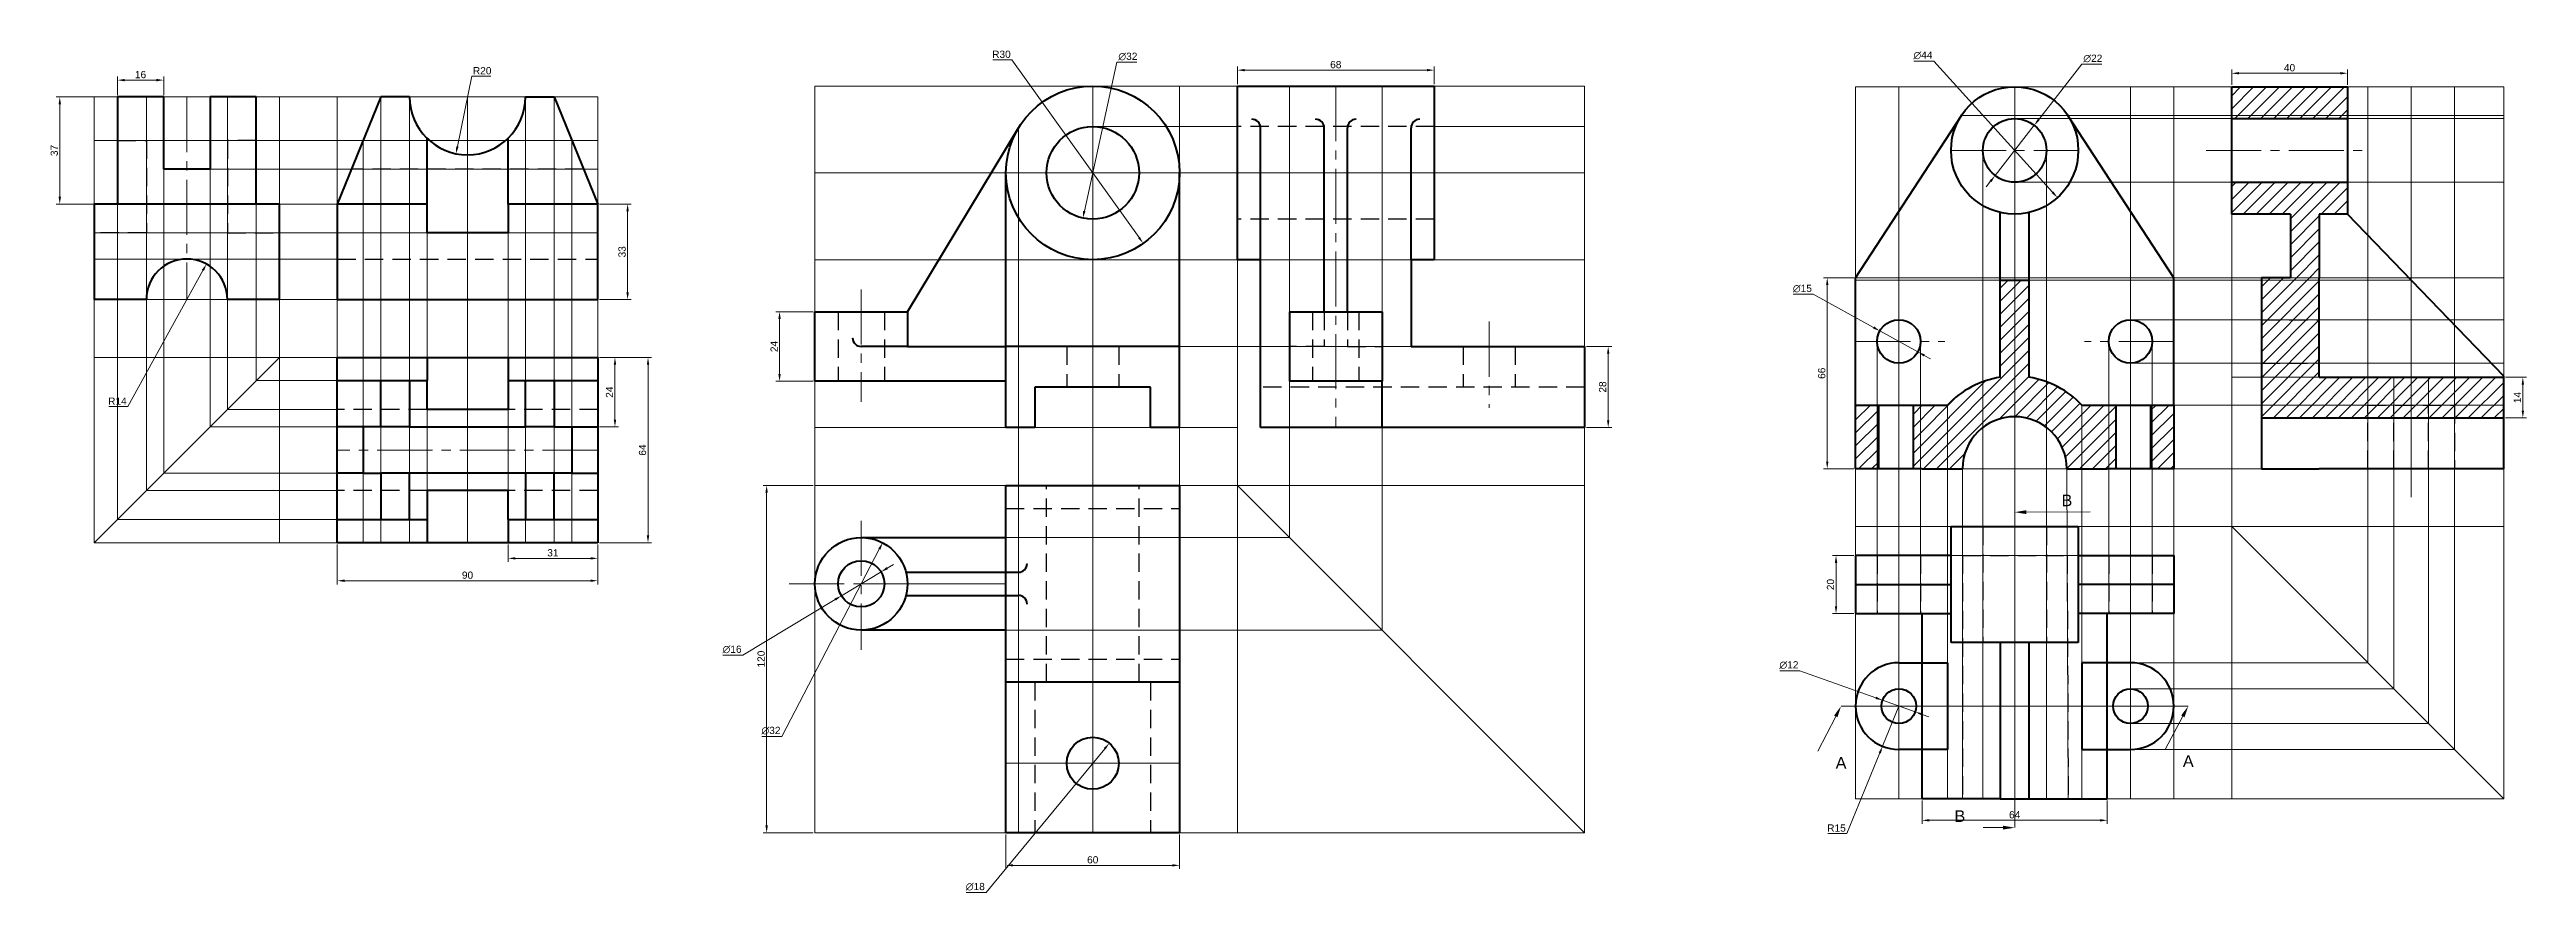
# Model space of a CAD drawing. Header units: millimetres. Extents: x 1610 to 2466, y 1959 to 2250.
import ezdxf
from ezdxf import colors
from ezdxf.entities.mleader import LeaderData, LeaderLine
from ezdxf.math import Vec2, Vec3

# ---------------------------------------------------------------- set-up
doc = ezdxf.new("R2010")
doc.units = ezdxf.units.MM
doc.linetypes.add('CENTER2', pattern=[28.575, 19.05, -3.175, 3.175, -3.175])
doc.linetypes.add('DASHED2', pattern=[9.525, 6.35, -3.175])
for name, color, linetype, lineweight in [('centre', 1, 'CENTER2', 20), ('dimension', 6, 'Continuous', 20), ('hidden', 3, 'DASHED2', 30), ('object', 2, 'Continuous', 40), ('projection', 5, 'Continuous', 5)]:
    doc.layers.add(name, color=color, linetype=linetype, lineweight=lineweight)
doc.styles.get("Standard").update_dxf_attribs({"font": 'arial.ttf'})
doc.dimstyles.new('ISO-25', dxfattribs={"dimtxt": 2.5, "dimasz": 2.5, "dimexe": 1.25, "dimexo": 0.625, "dimtad": 1, "dimtoh": 1, "dimdec": 1, "dimtxsty": 'Standard', "dimcen": 2.5, "dimclrd": 256, "dimclre": 256, "dimclrt": 256, "dimadec": 0, "dimazin": 0, "dimtfac": 1, "dimtdec": 1, "dimtmove": 1, "dimatfit": 1, "dimfxl": 1, "dimtfillclr": 256, "dimlwd": -1, "dimlwe": -1, "dimarcsym": 0})

msp = doc.modelspace()

# ---------------------------------------------------------------- blocks, each defined once
blk = doc.blocks.new('*D1')
at = {"layer": 'Defpoints', "color": 0, "transparency": 16777216}
for p in [(1970.54, 2207.28), (1987.99, 2182.88)]:
    blk.add_point(p, dxfattribs=at)
at = {"layer": 'dimension', "transparency": 16777216}
for p, q in [((1936, 2246.34), (1942.59, 2246.34)), ((1942.59, 2246.34), (1986.54, 2184.91))]:
    blk.add_line(p, q, dxfattribs=at)
blk.add_solid([(1986.88, 2185.15), (1986.2, 2184.67), (1987.99, 2182.88)], dxfattribs=at)
at = {"layer": 'dimension', "transparency": 16777216, "insert": (1938.99, 2248.24), "char_height": 2.5, "attachment_point": 5}
blk.add_mtext('R30', dxfattribs=at)
blk = doc.blocks.new('*D3')
at = {"layer": 'Defpoints', "color": 0, "transparency": 16777216}
for p in [(1973.96, 2222.91), (1967.11, 2191.65)]:
    blk.add_point(p, dxfattribs=at)
at = {"layer": 'dimension', "transparency": 16777216}
for p, q in [((1978.92, 2245.5), (1967.65, 2194.09)), ((1985.82, 2245.5), (1978.92, 2245.5))]:
    blk.add_line(p, q, dxfattribs=at)
blk.add_solid([(1967.24, 2194.18), (1968.05, 2194), (1967.11, 2191.65)], dxfattribs=at)
at = {"layer": 'dimension', "transparency": 16777216, "insert": (1982.68, 2247.47), "char_height": 2.5, "attachment_point": 5}
blk.add_mtext('∅32', dxfattribs=at)
blk = doc.blocks.new('*D4')
at = {"layer": 'Defpoints', "color": 0, "transparency": 16777216}
for p in [(2020.54, 2237.28), (2088.54, 2242.77), (2088.54, 2237.28)]:
    blk.add_point(p, dxfattribs=at)
at = {"layer": 'dimension', "transparency": 16777216}
for p, q in [((2020.54, 2237.9), (2020.54, 2244.02)), ((2088.54, 2237.9), (2088.54, 2244.02)), ((2023.04, 2242.77), (2086.04, 2242.77))]:
    blk.add_line(p, q, dxfattribs=at)
for points in [[(2023.04, 2243.19), (2023.04, 2242.36), (2020.54, 2242.77)], [(2086.04, 2243.19), (2086.04, 2242.36), (2088.54, 2242.77)]]:
    blk.add_solid(points, dxfattribs=at)
at = {"layer": 'dimension', "transparency": 16777216, "insert": (2054.54, 2244.67), "char_height": 2.5, "attachment_point": 5}
blk.add_mtext('68', dxfattribs=at)
blk = doc.blocks.new('*D5')
at = {"layer": 'Defpoints', "color": 0, "transparency": 16777216}
for p in [(2140.54, 2147.28), (2140.54, 2119.28), (2148.68, 2119.28)]:
    blk.add_point(p, dxfattribs=at)
at = {"layer": 'dimension', "transparency": 16777216}
for p, q in [((2141.16, 2147.28), (2149.93, 2147.28)), ((2148.68, 2144.78), (2148.68, 2121.78)), ((2141.16, 2119.28), (2149.93, 2119.28))]:
    blk.add_line(p, q, dxfattribs=at)
for points in [[(2148.27, 2144.78), (2149.1, 2144.78), (2148.68, 2147.28)], [(2148.27, 2121.78), (2149.1, 2121.78), (2148.68, 2119.28)]]:
    blk.add_solid(points, dxfattribs=at)
at = {"layer": 'dimension', "transparency": 16777216, "insert": (2146.78, 2133.28), "char_height": 2.5, "attachment_point": 5, "rotation": 90}
blk.add_mtext('28', dxfattribs=at)
blk = doc.blocks.new('*D6')
at = {"layer": 'Defpoints', "color": 0, "transparency": 16777216}
for p in [(1874.54, 2099.28), (1857.84, 1979.28), (1874.54, 1979.28)]:
    blk.add_point(p, dxfattribs=at)
at = {"layer": 'dimension', "transparency": 16777216}
for p, q in [((1873.91, 2099.28), (1856.59, 2099.28)), ((1857.84, 2096.78), (1857.84, 1981.78)), ((1873.91, 1979.28), (1856.59, 1979.28))]:
    blk.add_line(p, q, dxfattribs=at)
for points in [[(1857.42, 2096.78), (1858.26, 2096.78), (1857.84, 2099.28)], [(1857.42, 1981.78), (1858.26, 1981.78), (1857.84, 1979.28)]]:
    blk.add_solid(points, dxfattribs=at)
at = {"layer": 'dimension', "transparency": 16777216, "insert": (1855.94, 2039.28), "char_height": 2.5, "attachment_point": 5, "rotation": 90}
blk.add_mtext('120', dxfattribs=at)
blk = doc.blocks.new('*D7')
at = {"layer": 'Defpoints', "color": 0, "transparency": 16777216}
for p in [(1897.39, 2069.41), (1883.69, 2061.15)]:
    blk.add_point(p, dxfattribs=at)
at = {"layer": 'dimension', "transparency": 16777216}
for p, q in [((1899.53, 2070.7), (1901.67, 2071.99)), ((1897.39, 2069.41), (1883.69, 2061.15)), ((1849.66, 2040.63), (1881.55, 2059.86)), ((1842.74, 2040.63), (1849.66, 2040.63))]:
    blk.add_line(p, q, dxfattribs=at)
for points in [[(1899.31, 2071.06), (1899.74, 2070.34), (1897.39, 2069.41)], [(1881.33, 2060.21), (1881.76, 2059.5), (1883.69, 2061.15)]]:
    blk.add_solid(points, dxfattribs=at)
at = {"layer": 'dimension', "transparency": 16777216, "insert": (1845.89, 2042.6), "char_height": 2.5, "attachment_point": 5}
blk.add_mtext('∅16', dxfattribs=at)
blk = doc.blocks.new('*D8')
at = {"layer": 'Defpoints', "color": 0, "transparency": 16777216}
for p in [(1897.93, 2079.47), (1883.15, 2051.09)]:
    blk.add_point(p, dxfattribs=at)
at = {"layer": 'dimension', "transparency": 16777216}
for p, q in [((1863.09, 2012.57), (1896.77, 2077.25)), ((1856.19, 2012.57), (1863.09, 2012.57))]:
    blk.add_line(p, q, dxfattribs=at)
blk.add_solid([(1896.4, 2077.44), (1897.14, 2077.06), (1897.93, 2079.47)], dxfattribs=at)
at = {"layer": 'dimension', "transparency": 16777216, "insert": (1859.33, 2014.54), "char_height": 2.5, "attachment_point": 5}
blk.add_mtext('∅32', dxfattribs=at)
blk = doc.blocks.new('*D9')
at = {"layer": 'Defpoints', "color": 0, "transparency": 16777216}
for p in [(1940.54, 1979.28), (2000.54, 1979.28), (2000.54, 1968.01)]:
    blk.add_point(p, dxfattribs=at)
at = {"layer": 'dimension', "transparency": 16777216}
for p, q in [((1940.54, 1978.65), (1940.54, 1966.76)), ((2000.54, 1978.65), (2000.54, 1966.76)), ((1943.04, 1968.01), (1998.04, 1968.01))]:
    blk.add_line(p, q, dxfattribs=at)
for points in [[(1943.04, 1968.42), (1943.04, 1967.59), (1940.54, 1968.01)], [(1998.04, 1968.42), (1998.04, 1967.59), (2000.54, 1968.01)]]:
    blk.add_solid(points, dxfattribs=at)
at = {"layer": 'dimension', "transparency": 16777216, "insert": (1970.54, 1969.91), "char_height": 2.5, "attachment_point": 5}
blk.add_mtext('60', dxfattribs=at)
blk = doc.blocks.new('*D10')
at = {"layer": 'Defpoints', "color": 0, "transparency": 16777216}
for p in [(1976.26, 2010.22), (1964.81, 1996.33)]:
    blk.add_point(p, dxfattribs=at)
at = {"layer": 'dimension', "transparency": 16777216}
for p, q in [((1933.74, 1958.64), (1974.67, 2008.29)), ((1926.81, 1958.64), (1933.74, 1958.64))]:
    blk.add_line(p, q, dxfattribs=at)
blk.add_solid([(1974.35, 2008.56), (1974.99, 2008.03), (1976.26, 2010.22)], dxfattribs=at)
at = {"layer": 'dimension', "transparency": 16777216, "insert": (1929.96, 1960.61), "char_height": 2.5, "attachment_point": 5}
blk.add_mtext('∅18', dxfattribs=at)
blk = doc.blocks.new('*D11')
at = {"layer": 'Defpoints', "color": 0, "transparency": 16777216}
for p in [(1874.54, 2159.28), (1862.31, 2135.28), (1874.54, 2135.28)]:
    blk.add_point(p, dxfattribs=at)
at = {"layer": 'dimension', "transparency": 16777216}
for p, q in [((1873.91, 2159.28), (1861.06, 2159.28)), ((1862.31, 2156.78), (1862.31, 2137.78)), ((1873.91, 2135.28), (1861.06, 2135.28))]:
    blk.add_line(p, q, dxfattribs=at)
for points in [[(1861.89, 2156.78), (1862.72, 2156.78), (1862.31, 2159.28)], [(1861.89, 2137.78), (1862.72, 2137.78), (1862.31, 2135.28)]]:
    blk.add_solid(points, dxfattribs=at)
at = {"layer": 'dimension', "transparency": 16777216, "insert": (1860.43, 2147.28), "char_height": 2.5, "attachment_point": 5, "rotation": 90}
blk.add_mtext('24', dxfattribs=at)
blk = doc.blocks.new('*D12')
at = {"layer": 'Defpoints', "color": 0, "transparency": 16777216}
for p in [(1709.47, 2079.5), (1799.47, 2079.5), (1799.47, 2066.35)]:
    blk.add_point(p, dxfattribs=at)
at = {"layer": 'dimension', "transparency": 16777216}
for p, q in [((1709.47, 2078.87), (1709.47, 2065.1)), ((1799.47, 2078.87), (1799.47, 2065.1)), ((1711.97, 2066.35), (1796.97, 2066.35))]:
    blk.add_line(p, q, dxfattribs=at)
for points in [[(1711.97, 2066.77), (1711.97, 2065.94), (1709.47, 2066.35)], [(1796.97, 2066.77), (1796.97, 2065.94), (1799.47, 2066.35)]]:
    blk.add_solid(points, dxfattribs=at)
at = {"layer": 'dimension', "transparency": 16777216, "insert": (1754.47, 2068.26), "char_height": 2.5, "attachment_point": 5}
blk.add_mtext('90', dxfattribs=at)
blk = doc.blocks.new('*D13')
at = {"layer": 'Defpoints', "color": 0, "transparency": 16777216}
for p in [(1799.47, 2143.5), (1799.47, 2079.5), (1816.85, 2079.5)]:
    blk.add_point(p, dxfattribs=at)
at = {"layer": 'dimension', "transparency": 16777216}
for p, q in [((1800.1, 2143.5), (1818.1, 2143.5)), ((1816.85, 2141), (1816.85, 2082)), ((1800.1, 2079.5), (1818.1, 2079.5))]:
    blk.add_line(p, q, dxfattribs=at)
for points in [[(1816.43, 2141), (1817.26, 2141), (1816.85, 2143.5)], [(1816.43, 2082), (1817.26, 2082), (1816.85, 2079.5)]]:
    blk.add_solid(points, dxfattribs=at)
at = {"layer": 'dimension', "transparency": 16777216, "insert": (1814.95, 2111.5), "char_height": 2.5, "attachment_point": 5, "rotation": 90}
blk.add_mtext('64', dxfattribs=at)
blk = doc.blocks.new('*D14')
at = {"layer": 'Defpoints', "color": 0, "transparency": 16777216}
for p in [(1799.47, 2143.5), (1799.47, 2119.5), (1805.42, 2119.5)]:
    blk.add_point(p, dxfattribs=at)
at = {"layer": 'dimension', "transparency": 16777216}
for p, q in [((1800.1, 2143.5), (1806.67, 2143.5)), ((1805.42, 2141), (1805.42, 2122)), ((1800.1, 2119.5), (1806.67, 2119.5))]:
    blk.add_line(p, q, dxfattribs=at)
for points in [[(1805.01, 2141), (1805.84, 2141), (1805.42, 2143.5)], [(1805.01, 2122), (1805.84, 2122), (1805.42, 2119.5)]]:
    blk.add_solid(points, dxfattribs=at)
at = {"layer": 'dimension', "transparency": 16777216, "insert": (1803.54, 2131.5), "char_height": 2.5, "attachment_point": 5, "rotation": 90}
blk.add_mtext('24', dxfattribs=at)
blk = doc.blocks.new('*D15')
at = {"layer": 'Defpoints', "color": 0, "transparency": 16777216}
for p in [(1768.47, 2079.5), (1799.47, 2079.5), (1799.47, 2074.08)]:
    blk.add_point(p, dxfattribs=at)
at = {"layer": 'dimension', "transparency": 16777216}
for p, q in [((1768.47, 2078.87), (1768.47, 2072.83)), ((1770.97, 2074.08), (1796.97, 2074.08)), ((1799.47, 2078.87), (1799.47, 2072.83))]:
    blk.add_line(p, q, dxfattribs=at)
for points in [[(1770.97, 2074.49), (1770.97, 2073.66), (1768.47, 2074.08)], [(1796.97, 2074.49), (1796.97, 2073.66), (1799.47, 2074.08)]]:
    blk.add_solid(points, dxfattribs=at)
at = {"layer": 'dimension', "transparency": 16777216, "insert": (1783.97, 2075.98), "char_height": 2.5, "attachment_point": 5}
blk.add_mtext('31', dxfattribs=at)
blk = doc.blocks.new('*D16')
at = {"layer": 'Defpoints', "color": 0, "transparency": 16777216}
for p in [(1799.47, 2196.5), (1799.47, 2163.5), (1809.79, 2163.5)]:
    blk.add_point(p, dxfattribs=at)
at = {"layer": 'dimension', "transparency": 16777216}
for p, q in [((1800.1, 2196.5), (1811.04, 2196.5)), ((1809.79, 2194), (1809.79, 2166)), ((1800.1, 2163.5), (1811.04, 2163.5))]:
    blk.add_line(p, q, dxfattribs=at)
for points in [[(1809.38, 2194), (1810.21, 2194), (1809.79, 2196.5)], [(1809.38, 2166), (1810.21, 2166), (1809.79, 2163.5)]]:
    blk.add_solid(points, dxfattribs=at)
at = {"layer": 'dimension', "transparency": 16777216, "insert": (1807.89, 2180), "char_height": 2.5, "attachment_point": 5, "rotation": 90}
blk.add_mtext('33', dxfattribs=at)
blk = doc.blocks.new('*D17')
at = {"layer": 'Defpoints', "color": 0, "transparency": 16777216}
for p in [(1754.47, 2233.5), (1750.47, 2213.9)]:
    blk.add_point(p, dxfattribs=at)
at = {"layer": 'dimension', "transparency": 16777216}
for p, q in [((1755.94, 2240.66), (1750.97, 2216.35)), ((1762.53, 2240.66), (1755.94, 2240.66))]:
    blk.add_line(p, q, dxfattribs=at)
blk.add_solid([(1750.56, 2216.44), (1751.38, 2216.27), (1750.47, 2213.9)], dxfattribs=at)
at = {"layer": 'dimension', "transparency": 16777216, "insert": (1759.54, 2242.56), "char_height": 2.5, "attachment_point": 5}
blk.add_mtext('R20', dxfattribs=at)
blk = doc.blocks.new('*D18')
at = {"layer": 'Defpoints', "color": 0, "transparency": 16777216}
for p in [(1664.24, 2175.76), (1657.47, 2163.5)]:
    blk.add_point(p, dxfattribs=at)
at = {"layer": 'dimension', "transparency": 16777216}
for p, q in [((1637.06, 2126.51), (1663.03, 2173.57)), ((1630.47, 2126.51), (1637.06, 2126.51))]:
    blk.add_line(p, q, dxfattribs=at)
blk.add_solid([(1662.66, 2173.77), (1663.39, 2173.37), (1664.24, 2175.76)], dxfattribs=at)
at = {"layer": 'dimension', "transparency": 16777216, "insert": (1633.46, 2128.39), "char_height": 2.5, "attachment_point": 5}
blk.add_mtext('R14', dxfattribs=at)
blk = doc.blocks.new('*D19')
at = {"layer": 'Defpoints', "color": 0, "transparency": 16777216}
for p in [(1633.47, 2233.5), (1613.56, 2196.5), (1633.47, 2196.5)]:
    blk.add_point(p, dxfattribs=at)
at = {"layer": 'dimension', "transparency": 16777216}
for p, q in [((1632.85, 2233.5), (1612.31, 2233.5)), ((1613.56, 2231), (1613.56, 2199)), ((1632.85, 2196.5), (1612.31, 2196.5))]:
    blk.add_line(p, q, dxfattribs=at)
for points in [[(1613.14, 2231), (1613.97, 2231), (1613.56, 2233.5)], [(1613.14, 2199), (1613.97, 2199), (1613.56, 2196.5)]]:
    blk.add_solid(points, dxfattribs=at)
at = {"layer": 'dimension', "transparency": 16777216, "insert": (1611.65, 2215), "char_height": 2.5, "attachment_point": 5, "rotation": 90}
blk.add_mtext('37', dxfattribs=at)
blk = doc.blocks.new('*D20')
at = {"layer": 'Defpoints', "color": 0, "transparency": 16777216}
for p in [(1649.47, 2239.32), (1633.47, 2233.5), (1649.47, 2233.5)]:
    blk.add_point(p, dxfattribs=at)
at = {"layer": 'dimension', "transparency": 16777216}
for p, q in [((1633.47, 2234.12), (1633.47, 2240.57)), ((1635.97, 2239.32), (1646.97, 2239.32)), ((1649.47, 2234.12), (1649.47, 2240.57))]:
    blk.add_line(p, q, dxfattribs=at)
for points in [[(1635.97, 2239.73), (1635.97, 2238.9), (1633.47, 2239.32)], [(1646.97, 2239.73), (1646.97, 2238.9), (1649.47, 2239.32)]]:
    blk.add_solid(points, dxfattribs=at)
at = {"layer": 'dimension', "transparency": 16777216, "insert": (1641.47, 2241.22), "char_height": 2.5, "attachment_point": 5}
blk.add_mtext('16', dxfattribs=at)
blk = doc.blocks.new('*D22')
at = {"layer": 'Defpoints', "color": 0, "transparency": 16777216}
for p in [(2458.16, 2136.64), (2458.16, 2122.64), (2464.79, 2122.64)]:
    blk.add_point(p, dxfattribs=at)
at = {"layer": 'dimension', "transparency": 16777216}
for p, q in [((2458.79, 2136.64), (2466.04, 2136.64)), ((2464.79, 2134.14), (2464.79, 2125.14)), ((2458.79, 2122.64), (2466.04, 2122.64))]:
    blk.add_line(p, q, dxfattribs=at)
for points in [[(2464.37, 2134.14), (2465.2, 2134.14), (2464.79, 2136.64)], [(2464.37, 2125.14), (2465.2, 2125.14), (2464.79, 2122.64)]]:
    blk.add_solid(points, dxfattribs=at)
at = {"layer": 'dimension', "transparency": 16777216, "insert": (2462.91, 2129.64), "char_height": 2.5, "attachment_point": 5, "rotation": 90}
blk.add_mtext('14', dxfattribs=at)
blk = doc.blocks.new('*D23')
at = {"layer": 'Defpoints', "color": 0, "transparency": 16777216}
for p in [(2224.38, 2171.03), (2234.16, 2171.03), (2234.16, 2105.03)]:
    blk.add_point(p, dxfattribs=at)
at = {"layer": 'dimension', "transparency": 16777216}
for p, q in [((2233.54, 2171.03), (2223.13, 2171.03)), ((2224.38, 2107.53), (2224.38, 2168.53)), ((2233.54, 2105.03), (2223.13, 2105.03))]:
    blk.add_line(p, q, dxfattribs=at)
for points in [[(2223.97, 2168.53), (2224.8, 2168.53), (2224.38, 2171.03)], [(2223.97, 2107.53), (2224.8, 2107.53), (2224.38, 2105.03)]]:
    blk.add_solid(points, dxfattribs=at)
at = {"layer": 'dimension', "transparency": 16777216, "insert": (2222.48, 2138.03), "char_height": 2.5, "attachment_point": 5, "rotation": 90}
blk.add_mtext('66', dxfattribs=at)
blk = doc.blocks.new('*D24')
at = {"layer": 'Defpoints', "color": 0, "transparency": 16777216}
for p in [(2364.16, 2237.03), (2404.16, 2241.69), (2404.16, 2237.03)]:
    blk.add_point(p, dxfattribs=at)
at = {"layer": 'dimension', "transparency": 16777216}
for p, q in [((2364.16, 2237.65), (2364.16, 2242.94)), ((2404.16, 2237.65), (2404.16, 2242.94)), ((2366.66, 2241.69), (2401.66, 2241.69))]:
    blk.add_line(p, q, dxfattribs=at)
for points in [[(2366.66, 2242.11), (2366.66, 2241.28), (2364.16, 2241.69)], [(2401.66, 2242.11), (2401.66, 2241.28), (2404.16, 2241.69)]]:
    blk.add_solid(points, dxfattribs=at)
at = {"layer": 'dimension', "transparency": 16777216, "insert": (2384.16, 2243.6), "char_height": 2.5, "attachment_point": 5}
blk.add_mtext('40', dxfattribs=at)
blk = doc.blocks.new('*D25')
at = {"layer": 'Defpoints', "color": 0, "transparency": 16777216}
for p in [(2234.16, 2075.03), (2227.42, 2055.03), (2234.16, 2055.03)]:
    blk.add_point(p, dxfattribs=at)
at = {"layer": 'dimension', "transparency": 16777216}
for p, q in [((2233.54, 2075.03), (2226.17, 2075.03)), ((2227.42, 2072.53), (2227.42, 2057.53)), ((2233.54, 2055.03), (2226.17, 2055.03))]:
    blk.add_line(p, q, dxfattribs=at)
for points in [[(2227.01, 2072.53), (2227.84, 2072.53), (2227.42, 2075.03)], [(2227.01, 2057.53), (2227.84, 2057.53), (2227.42, 2055.03)]]:
    blk.add_solid(points, dxfattribs=at)
at = {"layer": 'dimension', "transparency": 16777216, "insert": (2225.52, 2065.03), "char_height": 2.5, "attachment_point": 5, "rotation": 90}
blk.add_mtext('20', dxfattribs=at)
blk = doc.blocks.new('*D26')
at = {"layer": 'Defpoints', "color": 0, "transparency": 16777216}
for p in [(2257.16, 1991.03), (2321.16, 1991.03), (2321.16, 1983.56)]:
    blk.add_point(p, dxfattribs=at)
at = {"layer": 'dimension', "transparency": 16777216}
for p, q in [((2257.16, 1990.4), (2257.16, 1982.31)), ((2321.16, 1990.4), (2321.16, 1982.31)), ((2259.66, 1983.56), (2318.66, 1983.56))]:
    blk.add_line(p, q, dxfattribs=at)
for points in [[(2259.66, 1983.97), (2259.66, 1983.14), (2257.16, 1983.56)], [(2318.66, 1983.97), (2318.66, 1983.14), (2321.16, 1983.56)]]:
    blk.add_solid(points, dxfattribs=at)
at = {"layer": 'dimension', "transparency": 16777216, "insert": (2289.16, 1985.46), "char_height": 2.5, "attachment_point": 5}
blk.add_mtext('64', dxfattribs=at)
blk = doc.blocks.new('*D28')
at = {"layer": 'Defpoints', "color": 0, "transparency": 16777216}
for p in [(2249.16, 2023.03), (2243.5, 2009.14)]:
    blk.add_point(p, dxfattribs=at)
at = {"layer": 'dimension', "transparency": 16777216}
for p, q in [((2249.16, 2023.03), (2243.5, 2009.14)), ((2231.2, 1978.99), (2242.55, 2006.83)), ((2224.58, 1978.99), (2231.2, 1978.99))]:
    blk.add_line(p, q, dxfattribs=at)
blk.add_solid([(2242.17, 2006.98), (2242.94, 2006.67), (2243.5, 2009.14)], dxfattribs=at)
at = {"layer": 'dimension', "transparency": 16777216, "insert": (2227.58, 1980.89), "char_height": 2.5, "attachment_point": 5}
blk.add_mtext('R15', dxfattribs=at)
blk = doc.blocks.new('*D30')
at = {"layer": 'Defpoints', "color": 0, "transparency": 16777216}
for p in [(2243.51, 2025.04), (2254.82, 2021.02)]:
    blk.add_point(p, dxfattribs=at)
at = {"layer": 'dimension', "transparency": 16777216}
for p, q in [((2208, 2035.22), (2214.9, 2035.22)), ((2214.9, 2035.22), (2241.16, 2025.88)), ((2254.82, 2021.02), (2243.51, 2025.04)), ((2257.17, 2020.18), (2259.53, 2019.34))]:
    blk.add_line(p, q, dxfattribs=at)
for points in [[(2241.29, 2026.27), (2241.02, 2025.49), (2243.51, 2025.04)], [(2257.31, 2020.57), (2257.03, 2019.79), (2254.82, 2021.02)]]:
    blk.add_solid(points, dxfattribs=at)
at = {"layer": 'dimension', "transparency": 16777216, "insert": (2211.14, 2037.2), "char_height": 2.5, "attachment_point": 5}
blk.add_mtext('∅12', dxfattribs=at)
blk = doc.blocks.new('*D31')
at = {"layer": 'Defpoints', "color": 0, "transparency": 16777216}
for p in [(2242.59, 2152.65), (2255.73, 2145.41)]:
    blk.add_point(p, dxfattribs=at)
at = {"layer": 'dimension', "transparency": 16777216}
for p, q in [((2212.63, 2165.32), (2219.57, 2165.32)), ((2219.57, 2165.32), (2240.4, 2153.85)), ((2255.73, 2145.41), (2242.59, 2152.65)), ((2257.92, 2144.21), (2260.11, 2143))]:
    blk.add_line(p, q, dxfattribs=at)
for points in [[(2240.6, 2154.22), (2240.2, 2153.49), (2242.59, 2152.65)], [(2258.12, 2144.57), (2257.72, 2143.84), (2255.73, 2145.41)]]:
    blk.add_solid(points, dxfattribs=at)
at = {"layer": 'dimension', "transparency": 16777216, "insert": (2215.79, 2167.29), "char_height": 2.5, "attachment_point": 5}
blk.add_mtext('∅15', dxfattribs=at)
blk = doc.blocks.new('*D32')
at = {"layer": 'Defpoints', "color": 0, "transparency": 16777216}
for p in [(2274.4, 2231.34), (2303.93, 2198.72)]:
    blk.add_point(p, dxfattribs=at)
at = {"layer": 'dimension', "transparency": 16777216}
for p, q in [((2254.3, 2245.89), (2261.22, 2245.89)), ((2261.22, 2245.89), (2302.25, 2200.58))]:
    blk.add_line(p, q, dxfattribs=at)
blk.add_solid([(2302.56, 2200.86), (2301.94, 2200.3), (2303.93, 2198.72)], dxfattribs=at)
at = {"layer": 'dimension', "transparency": 16777216, "insert": (2257.45, 2247.86), "char_height": 2.5, "attachment_point": 5}
blk.add_mtext('∅44', dxfattribs=at)
blk = doc.blocks.new('*D33')
at = {"layer": 'Defpoints', "color": 0, "transparency": 16777216}
for p in [(2295.93, 2223.71), (2282.4, 2206.35)]:
    blk.add_point(p, dxfattribs=at)
at = {"layer": 'dimension', "transparency": 16777216}
for p, q in [((2312.39, 2244.83), (2297.46, 2225.68)), ((2319.29, 2244.83), (2312.39, 2244.83)), ((2282.4, 2206.35), (2295.93, 2223.71)), ((2280.86, 2204.38), (2279.33, 2202.41))]:
    blk.add_line(p, q, dxfattribs=at)
for points in [[(2297.13, 2225.93), (2297.79, 2225.42), (2295.93, 2223.71)], [(2280.53, 2204.64), (2281.19, 2204.13), (2282.4, 2206.35)]]:
    blk.add_solid(points, dxfattribs=at)
at = {"layer": 'dimension', "transparency": 16777216, "insert": (2316.16, 2246.8), "char_height": 2.5, "attachment_point": 5}
blk.add_mtext('∅22', dxfattribs=at)

# ---------------------------------------------------------------- dimensions: what is measured, and where the dimension line sits
at = {"layer": 'dimension'}
for base, p1, p2, picture, middle in [((1649.47, 2239.32), (1633.47, 2233.5), (1649.47, 2233.5), '*D20', (1641.47, 2241.22)), ((2088.54, 2242.77), (2020.54, 2237.28), (2088.54, 2237.28), '*D4', (2054.54, 2244.67)), ((2404.16, 2241.69), (2364.16, 2237.03), (2404.16, 2237.03), '*D24', (2384.16, 2243.6)), ((1799.47, 2066.35), (1709.47, 2079.5), (1799.47, 2079.5), '*D12', (1754.47, 2068.26)), ((1799.47, 2074.08), (1768.47, 2079.5), (1799.47, 2079.5), '*D15', (1783.97, 2075.98)), ((2321.16, 1983.56), (2257.16, 1991.03), (2321.16, 1991.03), '*D26', (2289.16, 1985.46)), ((2000.54, 1968.01), (1940.54, 1979.28), (2000.54, 1979.28), '*D9', (1970.54, 1969.91))]:
    dim = msp.add_linear_dim(base=base, p1=p1, p2=p2, dimstyle='ISO-25', dxfattribs=at)
    dim.commit()
    dim.dimension.update_dxf_attribs({"geometry": picture, "text_midpoint": middle})
for center, mpoint, picture, middle in [((1754.47, 2233.5), (1750.47, 2213.9), '*D17', (1755.94, 2240.66)), ((1970.54, 2207.28), (1987.99, 2182.88), '*D1', (1942.59, 2246.34)), ((1657.47, 2163.5), (1664.24, 2175.76), '*D18', (1637.06, 2126.51)), ((2249.16, 2023.03), (2243.5, 2009.14), '*D28', (2231.2, 1978.99))]:
    dim = msp.add_radius_dim(center=center, mpoint=mpoint, dimstyle='ISO-25', dxfattribs=at)
    dim.commit()
    dim.dimension.update_dxf_attribs({"geometry": picture, "text_midpoint": middle, "dimtype": 164})
for p1, p2, picture, middle in [((1973.96, 2222.91), (1967.11, 2191.65), '*D3', (1978.92, 2245.5)), ((2274.4, 2231.34), (2303.93, 2198.72), '*D32', (2261.22, 2245.89)), ((2282.4, 2206.35), (2295.93, 2223.71), '*D33', (2312.39, 2244.83)), ((2255.73, 2145.41), (2242.59, 2152.65), '*D31', (2219.57, 2165.32)), ((1897.39, 2069.41), (1883.69, 2061.15), '*D7', (1849.66, 2040.63)), ((1883.15, 2051.09), (1897.93, 2079.47), '*D8', (1863.09, 2012.57)), ((2254.82, 2021.02), (2243.51, 2025.04), '*D30', (2214.9, 2035.22)), ((1964.81, 1996.33), (1976.26, 2010.22), '*D10', (1933.74, 1958.64))]:
    dim = msp.add_diameter_dim_2p(p1=p1, p2=p2, dimstyle='ISO-25', dxfattribs=at)
    dim.commit()
    dim.dimension.update_dxf_attribs({"geometry": picture, "text_midpoint": middle, "dimtype": 163})
for base, p1, p2, picture, middle in [((1613.56, 2196.5), (1633.47, 2233.5), (1633.47, 2196.5), '*D19', (1611.65, 2215)), ((1809.79, 2163.5), (1799.47, 2196.5), (1799.47, 2163.5), '*D16', (1807.89, 2180)), ((2224.38, 2171.03), (2234.16, 2105.03), (2234.16, 2171.03), '*D23', (2222.48, 2138.03)), ((1862.31, 2135.28), (1874.54, 2159.28), (1874.54, 2135.28), '*D11', (1860.43, 2147.28)), ((1816.85, 2079.5), (1799.47, 2143.5), (1799.47, 2079.5), '*D13', (1814.95, 2111.5)), ((1805.42, 2119.5), (1799.47, 2143.5), (1799.47, 2119.5), '*D14', (1803.54, 2131.5)), ((2148.68, 2119.28), (2140.54, 2147.28), (2140.54, 2119.28), '*D5', (2146.78, 2133.28)), ((2464.79, 2122.64), (2458.16, 2136.64), (2458.16, 2122.64), '*D22', (2462.91, 2129.64)), ((1857.84, 1979.28), (1874.54, 2099.28), (1874.54, 1979.28), '*D6', (1855.94, 2039.28)), ((2227.42, 2055.03), (2234.16, 2075.03), (2234.16, 2055.03), '*D25', (2225.52, 2065.03))]:
    dim = msp.add_linear_dim(base=base, p1=p1, p2=p2, angle=90, dimstyle='ISO-25', dxfattribs=at)
    dim.commit()
    dim.dimension.update_dxf_attribs({"geometry": picture, "text_midpoint": middle})

# ---------------------------------------------------------------- hatches: boundary and pattern name
at = {"layer": 'dimension'}
h = msp.add_hatch(dxfattribs=at)
h.set_pattern_fill('ANSI31', color=256)
h.paths.add_polyline_path([(2404.16, 2237.03), (2364.16, 2237.03), (2364.16, 2227.06), (2404.16, 2227.06)])
h.paths.add_polyline_path([(2404.16, 2204.03), (2364.16, 2204.03), (2364.16, 2193.03), (2384.45, 2193.03), (2384.45, 2171.03), (2394.45, 2171.03), (2394.45, 2193.03), (2404.16, 2193.03)])
h = msp.add_hatch(dxfattribs=at)
h.set_pattern_fill('ANSI31', color=256)
h.paths.add_polyline_path([(2404.16, 2227.06), (2364.16, 2227.06), (2364.16, 2226.03), (2404.16, 2226.03)])
h = msp.add_hatch(dxfattribs=at)
h.set_pattern_fill('ANSI31', color=256)
h.paths.add_polyline_path([(2324.16, 2127.03), (2312.4, 2127.03, 0.165451), (2294.16, 2136.64), (2294.16, 2170.21), (2289.16, 2170.21), (2289.16, 2123.03, -0.414214), (2307.16, 2105.03), (2321.16, 2105.03), (2324.16, 2105.03)])
h.paths.add_polyline_path([(2344.16, 2127.03), (2336.16, 2127.03), (2336.16, 2105.03), (2344.16, 2105.03)])
h.paths.add_polyline_path([(2242.16, 2127.03), (2234.16, 2127.03), (2234.16, 2105.03), (2242.16, 2105.03)])
h.paths.add_polyline_path([(2289.16, 2123.03), (2289.16, 2170.21), (2284.16, 2170.21), (2284.16, 2136.64, 0.165451), (2265.92, 2127.03), (2254.16, 2127.03), (2254.16, 2105.03), (2257.16, 2105.03), (2271.16, 2105.03, -0.414214)])
h = msp.add_hatch(dxfattribs=at)
h.set_pattern_fill('ANSI31', color=256)
h.paths.add_polyline_path([(2394.45, 2171.03), (2374.45, 2171.03), (2374.45, 2170.21), (2394.45, 2170.21)])
h.paths.add_polyline_path([(2394.45, 2170.21), (2374.45, 2170.21), (2374.45, 2156.53), (2394.45, 2156.53)])
h.paths.add_polyline_path([(2394.45, 2156.53), (2374.45, 2156.53), (2374.45, 2141.53), (2393.66, 2141.53), (2394.45, 2141.53)])
h.paths.add_polyline_path([(2394.45, 2141.53), (2374.45, 2141.53), (2374.45, 2136.64), (2394.45, 2136.64)])
h.paths.add_polyline_path([(2426.16, 2136.64), (2394.45, 2136.64), (2374.45, 2136.64), (2374.45, 2122.64), (2426.16, 2122.64)])
h.paths.add_polyline_path([(2458.16, 2136.64), (2426.16, 2136.64), (2426.16, 2122.64), (2458.16, 2122.64)])

# ---------------------------------------------------------------- linework, layer by layer
at = {"layer": 'centre'}
for p, q in [((1970.54, 2237.28), (1970.54, 2177.28)), ((2054.54, 2237.28), (2054.54, 2119.28)), ((2289.16, 2237.03), (2289.16, 2193.03)), ((1657.47, 2233.5), (1657.47, 2163.5)), ((1774.47, 2233.5), (1734.47, 2233.5)), ((1754.47, 2213.5), (1754.47, 2233.5)), ((2267.16, 2215.03), (2311.16, 2215.03)), ((2355.3, 2215.03), (2412.3, 2215.03)), ((1940.54, 2207.28), (2000.54, 2207.28)), ((2020.54, 2207.28), (2088.54, 2207.28)), ((1890.54, 2167.03), (1890.54, 2128.15)), ((2249.16, 2171.03), (2249.16, 2094.78)), ((2329.16, 2171.03), (2329.16, 2094.78)), ((1970.54, 2156.32), (1970.54, 2119.28)), ((2107.54, 2155.9), (2107.54, 2126.06)), ((2234.16, 2149.03), (2265.04, 2149.03)), ((2344.16, 2149.03), (2313.29, 2149.03)), ((1754.47, 2079.5), (1754.47, 2143.5)), ((2426.16, 2141.53), (2426.16, 2095.25)), ((1799.47, 2111.5), (1709.47, 2111.5)), ((1970.54, 2108.89), (1970.54, 1982.39)), ((1890.54, 2087.07), (1890.54, 2042.46)), ((2249.16, 2085.03), (2249.16, 2042.9)), ((2289.16, 2085.03), (2289.16, 1991.03)), ((2329.16, 2085.03), (2329.16, 2042.9)), ((1865.62, 2065.28), (1915.54, 2065.28)), ((2249.16, 2038.03), (2249.16, 2008.03)), ((2329.16, 2038.03), (2329.16, 2008.03)), ((2234.16, 2023.03), (2344.16, 2023.03)), ((1954.15, 2003.28), (1987.37, 2003.28))]:
    msp.add_line(p, q, dxfattribs=at)
at = {"layer": 'dimension'}
for p, q in [((2289.16, 2085.03), (2289.16, 2090.03)), ((2234.16, 2023.03), (2229.16, 2023.03)), ((2344.16, 2023.03), (2349.16, 2023.03)), ((2289.16, 1991.03), (2289.16, 1981.03))]:
    msp.add_line(p, q, dxfattribs=at)
at = {"layer": 'hidden'}
for p, q in [((1633.47, 2218.5), (1643.47, 2218.5)), ((1643.47, 2218.5), (1643.47, 2186.5)), ((1681.47, 2218.5), (1671.47, 2218.5)), ((1671.47, 2218.5), (1671.47, 2186.5)), ((2088.54, 2223.28), (2020.54, 2223.28)), ((2088.54, 2207.28), (2088.54, 2223.28)), ((1794.61, 2208.5), (1714.34, 2208.5)), ((1643.47, 2186.5), (1625.47, 2186.5)), ((1671.47, 2186.5), (1689.47, 2186.5)), ((2088.54, 2191.28), (2020.54, 2191.28)), ((1709.47, 2177.5), (1799.47, 2177.5)), ((1882.54, 2159.28), (1882.54, 2135.28)), ((1898.54, 2159.28), (1898.54, 2135.28)), ((2046.54, 2159.28), (2046.54, 2135.28)), ((2050.54, 2159.28), (2050.54, 2147.28)), ((2058.54, 2159.28), (2058.54, 2147.28)), ((2062.54, 2159.28), (2062.54, 2135.28)), ((2374.45, 2156.53), (2394.45, 2156.53)), ((1961.54, 2147.28), (1961.54, 2133.28)), ((1979.54, 2147.28), (1979.54, 2133.28)), ((2050.54, 2147.28), (2038.54, 2147.28)), ((2058.54, 2147.28), (2070.54, 2147.28)), ((2098.54, 2147.28), (2098.54, 2133.28)), ((2098.54, 2147.28), (2098.54, 2133.28)), ((2116.54, 2147.28), (2116.54, 2133.28)), ((2374.45, 2141.53), (2393.66, 2141.53)), ((2140.54, 2133.28), (2028.54, 2133.28)), ((1740.47, 2125.5), (1709.47, 2125.5)), ((1799.47, 2125.5), (1768.47, 2125.5)), ((2411.16, 2105.03), (2411.16, 2127.03)), ((2411.16, 2127.03), (2441.16, 2127.03)), ((2420.16, 2105.03), (2420.16, 2127.03)), ((2432.16, 2105.03), (2432.16, 2127.03)), ((2441.16, 2127.03), (2441.16, 2105.03)), ((1740.47, 2097.5), (1709.47, 2097.5)), ((1799.47, 2097.5), (1768.47, 2097.5)), ((1954.54, 2031.28), (1954.54, 2099.28)), ((1986.54, 2031.28), (1986.54, 2099.28)), ((1940.54, 2091.28), (2000.54, 2091.28)), ((2278.16, 2085.03), (2278.16, 2045.03)), ((2300.16, 2085.03), (2300.16, 2045.03)), ((2241.66, 2075.03), (2241.66, 2055.03)), ((2256.66, 2075.03), (2256.66, 2055.03)), ((2271.16, 2075.03), (2307.29, 2075.03)), ((2271.16, 2075.03), (2271.16, 1991.03)), ((2307.29, 2075.03), (2307.66, 1991.03)), ((2321.66, 2075.03), (2321.66, 2055.03)), ((2336.66, 2075.03), (2336.66, 2055.03)), ((1940.54, 2039.28), (2000.54, 2039.28)), ((1950.54, 2031.28), (1950.54, 1979.28)), ((1990.54, 2031.28), (1990.54, 1979.28))]:
    msp.add_line(p, q, dxfattribs=at)
at = {"layer": 'object'}
for p, q in [((2020.54, 2177.28), (2020.54, 2237.28)), ((2020.54, 2237.28), (2088.54, 2237.28)), ((2088.54, 2237.28), (2088.54, 2177.28)), ((2364.16, 2237.03), (2404.16, 2237.03)), ((2364.16, 2193.03), (2364.16, 2237.03)), ((2404.16, 2237.03), (2404.16, 2193.03)), ((1649.47, 2233.5), (1633.47, 2233.5)), ((1633.47, 2233.5), (1633.47, 2196.5)), ((1649.47, 2208.5), (1649.47, 2233.5)), ((1681.47, 2233.5), (1665.47, 2233.5)), ((1665.47, 2233.5), (1665.47, 2208.5)), ((1681.47, 2196.5), (1681.47, 2233.5)), ((1724.47, 2233.5), (1709.47, 2196.5)), ((1734.47, 2233.5), (1724.47, 2233.5)), ((1774.47, 2233.5), (1784.47, 2233.5)), ((1784.47, 2233.5), (1799.47, 2196.5)), ((2047.54, 2225.78), (2047.54, 2225.78)), ((2061.54, 2225.78), (2061.54, 2225.78)), ((2234.16, 2171.03), (2270.74, 2227.06)), ((2344.16, 2171.03), (2307.58, 2227.06)), ((2364.16, 2226.03), (2404.16, 2226.03)), ((2381.45, 2230.06), (2381.45, 2230.06)), ((2384.45, 2227.06), (2384.45, 2227.06)), ((2394.45, 2227.06), (2394.45, 2227.06)), ((2397.45, 2230.06), (2397.45, 2230.06)), ((1740.47, 2196.5), (1740.47, 2219.22)), ((1768.47, 2196.5), (1768.47, 2219.22)), ((1906.54, 2159.28), (1944.85, 2222.78)), ((2028.54, 2119.28), (2028.54, 2222.78)), ((2050.54, 2159.28), (2050.54, 2222.78)), ((2050.54, 2222.78), (2050.54, 2222.78)), ((2058.54, 2159.28), (2058.54, 2222.78)), ((2058.54, 2222.78), (2058.54, 2222.78)), ((2080.54, 2177.28), (2080.54, 2222.78)), ((1665.47, 2208.5), (1649.47, 2208.5)), ((1940.54, 2119.28), (1940.54, 2207.28)), ((2000.54, 2119.28), (2000.54, 2207.28)), ((2364.16, 2204.03), (2404.16, 2204.03)), ((1625.47, 2196.5), (1625.47, 2163.5)), ((1689.47, 2196.5), (1625.47, 2196.5)), ((1689.47, 2163.5), (1689.47, 2196.5)), ((1740.47, 2196.5), (1709.47, 2196.5)), ((1709.47, 2196.5), (1709.47, 2163.5)), ((1740.47, 2186.5), (1740.47, 2196.5)), ((1799.47, 2196.5), (1768.47, 2196.5)), ((1768.47, 2196.5), (1768.47, 2186.5)), ((1799.47, 2163.5), (1799.47, 2196.5)), ((2284.16, 2136.64), (2284.16, 2193.61)), ((2294.16, 2136.64), (2294.16, 2193.61)), ((2384.45, 2193.03), (2364.16, 2193.03)), ((2384.45, 2193.03), (2384.45, 2171.03)), ((2404.16, 2193.03), (2394.45, 2193.03)), ((2394.45, 2193.03), (2394.45, 2171.03)), ((2458.16, 2137.03), (2404.16, 2193.03)), ((1768.47, 2186.5), (1740.47, 2186.5)), ((2028.54, 2177.28), (2020.54, 2177.28)), ((2088.54, 2177.28), (2080.54, 2177.28)), ((2080.54, 2177.28), (2080.54, 2147.28)), ((2234.16, 2127.03), (2234.16, 2171.03)), ((2284.16, 2170.21), (2294.16, 2170.21)), ((2344.16, 2127.03), (2344.16, 2171.03)), ((2384.45, 2171.03), (2374.45, 2171.03)), ((2374.45, 2171.03), (2374.45, 2105.03)), ((2394.45, 2136.64), (2394.45, 2171.03)), ((1643.47, 2163.5), (1625.47, 2163.5)), ((1689.47, 2163.5), (1671.47, 2163.5)), ((1709.47, 2163.5), (1799.47, 2163.5)), ((1874.54, 2135.28), (1874.54, 2159.28)), ((1874.54, 2159.28), (1906.54, 2159.28)), ((1906.54, 2159.28), (1906.54, 2147.28)), ((2038.54, 2159.28), (2070.54, 2159.28)), ((2038.54, 2159.28), (2038.54, 2135.28)), ((2070.54, 2159.28), (2070.54, 2135.28)), ((1887.54, 2150.28), (1887.54, 2150.28)), ((1709.47, 2079.5), (1709.47, 2143.5)), ((1709.47, 2143.5), (1799.47, 2143.5)), ((1740.47, 2143.5), (1740.47, 2135.5)), ((1768.47, 2143.5), (1768.47, 2135.5)), ((1799.47, 2143.5), (1799.47, 2079.5)), ((1906.54, 2147.28), (1890.54, 2147.28)), ((1890.54, 2147.28), (1890.54, 2147.28)), ((1906.54, 2147.28), (1940.54, 2147.28)), ((2000.54, 2147.28), (1940.54, 2147.28)), ((2080.54, 2147.28), (2140.54, 2147.28)), ((2140.54, 2147.28), (2140.54, 2119.28)), ((1709.47, 2135.5), (1740.47, 2135.5)), ((1724.47, 2119.5), (1724.47, 2135.5)), ((1734.47, 2135.5), (1734.47, 2119.5)), ((1740.47, 2125.5), (1740.47, 2135.5)), ((1768.47, 2135.5), (1799.47, 2135.5)), ((1768.47, 2135.5), (1768.47, 2125.5)), ((1774.47, 2119.5), (1774.47, 2135.5)), ((1784.47, 2135.5), (1784.47, 2119.5)), ((1940.54, 2135.28), (1874.54, 2135.28)), ((1990.54, 2133.28), (1950.54, 2133.28)), ((1950.54, 2133.28), (1950.54, 2119.28)), ((1990.54, 2119.28), (1990.54, 2133.28)), ((2070.54, 2135.28), (2038.54, 2135.28)), ((2070.54, 2119.28), (2070.54, 2135.28)), ((2394.45, 2136.64), (2458.16, 2136.64)), ((2458.16, 2105.03), (2458.16, 2137.03)), ((1768.47, 2125.5), (1740.47, 2125.5)), ((2234.16, 2105.03), (2234.16, 2127.03)), ((2234.16, 2127.03), (2265.92, 2127.03)), ((2242.16, 2105.03), (2242.16, 2127.03)), ((2254.16, 2105.03), (2254.16, 2127.03)), ((2312.4, 2127.03), (2344.16, 2127.03)), ((2324.16, 2127.03), (2324.16, 2105.03)), ((2336.16, 2127.03), (2336.16, 2105.03)), ((2344.16, 2127.03), (2344.16, 2105.03)), ((1718.39, 2119.5), (1709.47, 2119.5)), ((1724.47, 2119.5), (1718.39, 2119.5)), ((1718.39, 2119.5), (1718.39, 2103.5)), ((1734.47, 2119.5), (1724.47, 2119.5)), ((1734.47, 2119.5), (1774.47, 2119.5)), ((1784.47, 2119.5), (1774.47, 2119.5)), ((1784.47, 2119.5), (1790.55, 2119.5)), ((1790.55, 2119.5), (1790.55, 2103.5)), ((1790.55, 2119.5), (1799.47, 2119.5)), ((1950.54, 2119.28), (1940.54, 2119.28)), ((2000.54, 2119.28), (1990.54, 2119.28)), ((2140.54, 2119.28), (2028.54, 2119.28)), ((2374.45, 2122.64), (2458.16, 2122.64)), ((1718.39, 2103.5), (1709.47, 2103.5)), ((1718.39, 2103.5), (1724.47, 2103.5)), ((1734.47, 2103.5), (1724.47, 2103.5)), ((1724.47, 2103.5), (1724.47, 2087.5)), ((1734.47, 2087.5), (1734.47, 2103.5)), ((1774.47, 2103.5), (1734.47, 2103.5)), ((1768.47, 2097.5), (1740.47, 2097.5)), ((1740.47, 2097.5), (1740.47, 2087.5)), ((1768.47, 2087.5), (1768.47, 2097.5)), ((1784.47, 2103.5), (1774.47, 2103.5)), ((1774.47, 2103.5), (1774.47, 2087.5)), ((1784.47, 2087.5), (1784.47, 2103.5)), ((1790.55, 2103.5), (1784.47, 2103.5)), ((1790.55, 2103.5), (1799.47, 2103.5)), ((1940.54, 2031.28), (1940.54, 2099.28)), ((1940.54, 2099.28), (2000.54, 2099.28)), ((2000.54, 2099.28), (2000.54, 2031.28)), ((2257.16, 2105.03), (2234.16, 2105.03)), ((2257.16, 2105.03), (2271.16, 2105.03)), ((2307.16, 2105.03), (2321.16, 2105.03)), ((2344.16, 2105.03), (2321.16, 2105.03)), ((2374.45, 2105.03), (2394.45, 2105.03)), ((2458.16, 2105.03), (2394.45, 2105.03)), ((2458.16, 2105.03), (2458.16, 2105.03)), ((1709.47, 2087.5), (1740.47, 2087.5)), ((1740.47, 2087.5), (1740.47, 2079.5)), ((1768.47, 2087.5), (1768.47, 2079.5)), ((1768.47, 2087.5), (1799.47, 2087.5)), ((1890.54, 2081.28), (1940.54, 2081.28)), ((2267.16, 2045.03), (2267.16, 2085.03)), ((2267.16, 2085.03), (2289.16, 2085.03)), ((2289.16, 2085.03), (2309.16, 2085.03)), ((2309.16, 2085.03), (2311.16, 2085.03)), ((2311.16, 2085.03), (2311.16, 2045.03)), ((1799.47, 2079.5), (1709.47, 2079.5)), ((1947.85, 2072.28), (1947.85, 2072.28)), ((2267.16, 2075.03), (2234.16, 2075.03)), ((2234.16, 2075.03), (2234.16, 2065.03)), ((2311.16, 2075.03), (2344.16, 2075.03)), ((2344.16, 2075.03), (2344.16, 2065.03)), ((1906.03, 2069.28), (1944.85, 2069.28)), ((1944.85, 2069.28), (1944.85, 2069.28)), ((2234.16, 2065.03), (2234.16, 2055.03)), ((2234.16, 2065.03), (2267.16, 2065.03)), ((2344.16, 2065.03), (2311.16, 2065.03)), ((2344.16, 2065.03), (2344.16, 2055.03)), ((1906.03, 2061.28), (1944.85, 2061.28)), ((1944.85, 2061.28), (1944.85, 2061.28)), ((1947.85, 2058.28), (1947.85, 2058.28)), ((2234.16, 2055.03), (2267.16, 2055.03)), ((2257.16, 1991.03), (2257.16, 2055.03)), ((2344.16, 2055.03), (2311.16, 2055.03)), ((2321.16, 1991.03), (2321.16, 2055.03)), ((1940.54, 2049.28), (1890.54, 2049.28)), ((2249.16, 2038.03), (2265.92, 2038.03)), ((2265.92, 2038.03), (2265.92, 2008.03)), ((2311.16, 2045.03), (2267.16, 2045.03)), ((2284.16, 2045.03), (2284.16, 1991.03)), ((2294.16, 1991.03), (2294.16, 2045.03)), ((2329.16, 2038.03), (2312.4, 2038.03)), ((2312.4, 2038.03), (2312.4, 2008.03)), ((2000.54, 2031.28), (1940.54, 2031.28)), ((1940.54, 1979.28), (1940.54, 2031.28)), ((2000.54, 2031.28), (2000.54, 1979.28)), ((2265.92, 2008.03), (2249.16, 2008.03)), ((2312.4, 2008.03), (2329.16, 2008.03)), ((2284.16, 1991.03), (2257.16, 1991.03)), ((2284.16, 1991.03), (2294.16, 1991.03)), ((2294.16, 1991.03), (2321.16, 1991.03)), ((2000.54, 1979.28), (1940.54, 1979.28))]:
    msp.add_line(p, q, dxfattribs=at)
for centre, radius in [((1970.54, 2207.28), 30), ((2289.16, 2215.03), 22), ((2289.16, 2215.03), 11), ((1970.54, 2207.28), 16), ((2249.16, 2149.03), 7.5), ((2329.16, 2149.03), 7.5), ((1890.54, 2065.28), 16), ((1890.54, 2065.28), 8), ((2249.16, 2023.03), 6), ((2329.16, 2023.03), 6), ((1970.54, 2003.28), 9)]:
    msp.add_circle(centre, radius, dxfattribs=at)
for centre, radius, start, end in [((1754.47, 2233.5), 20, 180, 0), ((2025.54, 2222.78), 3, 0, 90), ((2047.54, 2222.78), 3, 0, 90), ((2061.54, 2222.78), 3, 90, 180), ((2083.54, 2222.78), 3, 90, 180), ((1657.47, 2163.5), 14, 0, 180), ((1890.54, 2150.28), 3, 180, 270), ((2289.16, 2105.03), 32, 98.9893, 136.56746), ((2289.16, 2105.03), 32, 43.43254, 81.0107), ((2289.16, 2105.03), 18, 0, 180), ((1944.85, 2072.28), 3, 270, 0), ((1944.85, 2058.28), 3, 0, 90), ((2249.16, 2023.03), 15, 90, 270), ((2329.16, 2023.03), 15, 270, 90)]:
    msp.add_arc(centre, radius, start, end, dxfattribs=at)
at = {"layer": 'projection'}
for p, q in [((2000.54, 2237.28), (1874.54, 2237.28)), ((1874.54, 2237.28), (1874.54, 2119.28)), ((1970.54, 2119.28), (1970.54, 2237.28)), ((2000.54, 2119.28), (2000.54, 2237.28)), ((2000.54, 2237.28), (2020.54, 2237.28)), ((2020.54, 2237.28), (2020.54, 2119.28)), ((2038.54, 2159.28), (2038.54, 2237.28)), ((2070.54, 2159.28), (2070.54, 2237.28)), ((2140.54, 2237.28), (2088.54, 2237.28)), ((2140.54, 2147.28), (2140.54, 2237.28)), ((2234.16, 2237.03), (2344.16, 2237.03)), ((2234.16, 2237.03), (2234.16, 2105.03)), ((2249.16, 2105.03), (2249.16, 2237.03)), ((2289.16, 1991.03), (2289.16, 2237.03)), ((2329.16, 2105.03), (2329.16, 2237.03)), ((2344.16, 2105.03), (2344.16, 2237.03)), ((2344.16, 2237.03), (2364.16, 2237.03)), ((2364.16, 2237.03), (2364.16, 2105.03)), ((2364.16, 2237.03), (2458.16, 2237.03)), ((2411.16, 2038.03), (2411.16, 2237.03)), ((2426.16, 2105.03), (2426.16, 2237.03)), ((2441.16, 2008.03), (2441.16, 2237.03)), ((2458.16, 2237.03), (2458.16, 2105.03)), ((1689.47, 2233.5), (1625.47, 2233.5)), ((1625.47, 2233.5), (1625.47, 2163.5)), ((1633.47, 2087.5), (1633.47, 2233.5)), ((1643.47, 2097.5), (1643.47, 2233.5)), ((1649.47, 2103.5), (1649.47, 2233.5)), ((1665.47, 2119.5), (1665.47, 2233.5)), ((1671.47, 2125.5), (1671.47, 2233.5)), ((1681.47, 2135.5), (1681.47, 2233.5)), ((1709.47, 2233.5), (1689.47, 2233.5)), ((1689.47, 2233.5), (1689.47, 2163.5)), ((1709.47, 2163.5), (1709.47, 2233.5)), ((1709.47, 2233.5), (1799.47, 2233.5)), ((1724.47, 2233.5), (1724.47, 2079.5)), ((1734.47, 2233.5), (1734.47, 2079.5)), ((1754.47, 2079.5), (1754.47, 2233.5)), ((1774.47, 2233.5), (1774.47, 2079.5)), ((1784.47, 2233.5), (1784.47, 2079.5)), ((1799.47, 2233.5), (1799.47, 2163.5)), ((2270.74, 2227.06), (2458.16, 2227.06)), ((2289.16, 2226.03), (2458.16, 2226.03)), ((2364.45, 2227.06), (2364.45, 2227.06)), ((1799.47, 2218.5), (1625.47, 2218.5)), ((1718.39, 2218.5), (1718.39, 2079.5)), ((1790.55, 2218.5), (1790.55, 2079.5)), ((1944.85, 2222.78), (1944.85, 1979.28)), ((1970.54, 2223.28), (2020.54, 2223.28)), ((2088.54, 2223.28), (2140.54, 2223.28)), ((2278.16, 2215.03), (2278.16, 1991.03)), ((2300.16, 2215.03), (2300.16, 1991.03)), ((1665.47, 2208.5), (1799.47, 2208.5)), ((2140.54, 2207.28), (1874.54, 2207.28)), ((2289.16, 2204.03), (2458.16, 2204.03)), ((1709.47, 2196.5), (1625.47, 2196.5)), ((1740.47, 2186.5), (1625.47, 2186.5)), ((1740.47, 2186.5), (1740.47, 2079.5)), ((1768.47, 2186.5), (1768.47, 2079.5)), ((1799.47, 2186.5), (1768.47, 2186.5)), ((1709.47, 2177.5), (1625.47, 2177.5)), ((2140.54, 2177.28), (1874.54, 2177.28)), ((2020.54, 2177.28), (2020.54, 2147.28)), ((2234.16, 2171.03), (2458.16, 2171.03)), ((2426.16, 2170.21), (2234.16, 2170.21)), ((1625.47, 2163.5), (1689.47, 2163.5)), ((1625.47, 2143.5), (1625.47, 2163.5)), ((1689.47, 2163.5), (1709.47, 2163.5)), ((1689.47, 2163.5), (1689.47, 2143.5)), ((1799.47, 2163.5), (1709.47, 2163.5)), ((1709.47, 2163.5), (1709.47, 2143.5)), ((1799.47, 2163.5), (1799.47, 2143.5)), ((2241.66, 2149.03), (2241.66, 2055.03)), ((2256.66, 2149.03), (2256.66, 2055.03)), ((2321.66, 2149.03), (2321.66, 2055.03)), ((2329.16, 2156.53), (2458.16, 2156.53)), ((2336.66, 2149.03), (2336.66, 2055.03)), ((1689.47, 2143.5), (1625.47, 2143.5)), ((1625.47, 2143.5), (1625.47, 2079.5)), ((1689.47, 2143.5), (1625.47, 2079.5)), ((1689.47, 2143.5), (1709.47, 2143.5)), ((1689.47, 2079.5), (1689.47, 2143.5)), ((1709.47, 2079.5), (1709.47, 2143.5)), ((1709.47, 2143.5), (1799.47, 2143.5)), ((1799.47, 2143.5), (1799.47, 2079.5)), ((2000.54, 2147.28), (2080.54, 2147.28)), ((2329.16, 2141.53), (2458.16, 2141.53)), ((1709.47, 2135.5), (1681.47, 2135.5)), ((2038.54, 2081.28), (2038.54, 2135.28)), ((2070.54, 2049.28), (2070.54, 2135.28)), ((2458.16, 2136.64), (2364.16, 2136.64)), ((2420.16, 2029.03), (2420.16, 2136.64)), ((2432.16, 2017.03), (2432.16, 2136.64)), ((1709.47, 2125.5), (1671.47, 2125.5)), ((2265.92, 2127.03), (2265.92, 1991.03)), ((2312.4, 2127.03), (2312.4, 1991.03)), ((2344.16, 2127.03), (2458.16, 2127.03)), ((1709.47, 2119.5), (1665.47, 2119.5)), ((1874.54, 2119.28), (2000.54, 2119.28)), ((1874.54, 2099.28), (1874.54, 2119.28)), ((1970.54, 1979.28), (1970.54, 2119.28)), ((2000.54, 2119.28), (2000.54, 2099.28)), ((2020.54, 2119.28), (2000.54, 2119.28)), ((2020.54, 2119.28), (2020.54, 1979.28)), ((2140.54, 2099.28), (2140.54, 2119.28)), ((1709.47, 2097.5), (1643.47, 2097.5)), ((1709.47, 2103.5), (1649.47, 2103.5)), ((2000.54, 2099.28), (1874.54, 2099.28)), ((1874.54, 1979.28), (1874.54, 2099.28)), ((2000.54, 2099.28), (2000.54, 1979.28)), ((2000.54, 2099.28), (2140.54, 2099.28)), ((2020.54, 2099.28), (2140.54, 1979.28)), ((2140.54, 2099.28), (2140.54, 1979.28)), ((2234.16, 2105.03), (2344.16, 2105.03)), ((2234.16, 2105.03), (2234.16, 2085.03)), ((2271.16, 2105.03), (2271.16, 1991.03)), ((2307.16, 2105.03), (2307.66, 1991.03)), ((2364.16, 2105.03), (2344.16, 2105.03)), ((2344.16, 2085.03), (2344.16, 2105.03)), ((2458.16, 2105.03), (2364.16, 2105.03)), ((2364.16, 2085.03), (2364.16, 2105.03)), ((2458.16, 2085.03), (2458.16, 2105.03)), ((2249.16, 2094.78), (2249.16, 1991.03)), ((2329.16, 2094.78), (2329.16, 1991.03)), ((1709.47, 2087.5), (1633.47, 2087.5)), ((1940.54, 2081.28), (2038.54, 2081.28)), ((2234.16, 2085.03), (2344.16, 2085.03)), ((2234.16, 2085.03), (2234.16, 1991.03)), ((2344.16, 2085.03), (2364.16, 2085.03)), ((2344.16, 1991.03), (2344.16, 2085.03)), ((2364.16, 2085.03), (2458.16, 2085.03)), ((2364.16, 1991.03), (2364.16, 2085.03)), ((2364.16, 2085.03), (2458.16, 1991.03)), ((2458.16, 2085.03), (2458.16, 1991.03)), ((1625.47, 2079.5), (1689.47, 2079.5)), ((1709.47, 2079.5), (1689.47, 2079.5)), ((1799.47, 2079.5), (1709.47, 2079.5)), ((2267.16, 2075.03), (2311.16, 2075.03)), ((1940.54, 2065.28), (1890.54, 2065.28)), ((1940.54, 2049.28), (2070.54, 2049.28)), ((2329.16, 2038.03), (2411.16, 2038.03)), ((2329.16, 2029.03), (2420.16, 2029.03)), ((2234.16, 2023.03), (2344.16, 2023.03)), ((2329.16, 2017.03), (2432.16, 2017.03)), ((2000.54, 2003.28), (1940.54, 2003.28)), ((2329.16, 2008.03), (2441.16, 2008.03)), ((2234.16, 1991.03), (2344.16, 1991.03)), ((2344.16, 1991.03), (2364.16, 1991.03)), ((2458.16, 1991.03), (2364.16, 1991.03)), ((2000.54, 1979.28), (1874.54, 1979.28)), ((2020.54, 1979.28), (2000.54, 1979.28)), ((2140.54, 1979.28), (2020.54, 1979.28))]:
    msp.add_line(p, q, dxfattribs=at)

msp.set_redraw_order([(e.dxf.handle, doc.entitydb.next_handle()) for e in msp.query("TEXT MTEXT ATTDEF DIMENSION ARC_DIMENSION")])  # texts and dimensions are drawn at this point

# ---------------------------------------------------------------- leaders
at = {"layer": 'dimension'}
ml = msp.add_multileader_mtext('Standard', dxfattribs=at)
ml.set_content('B', color=256)
ml.set_leader_properties(color=256, linetype='ByLayer', lineweight=-1)
ml.build(insert=Vec2(0, 0))
ml.multileader.update_dxf_attribs({"has_dogleg": 0, "text_attachment_direction": 1})
ctx = ml.context
ctx.base_point, ctx.plane_origin = Vec3(2307.23, 2090.11), Vec3(2289.16, 2090.03)
ctx.text_align_type = 1
notes = []
notes.append((ctx, [(0, (1, 1, 0), (2307.23, 2090.11), (1, 0), 8, [(0, [(2289.16, 2090.03)], 0, [])])]))
ctx.mtext.insert, ctx.mtext.alignment, ctx.mtext.flow_direction = Vec3(2307.23, 2096.11), 2, 5
ml = msp.add_multileader_mtext('Standard', dxfattribs=at)
ml.set_content('A', color=256)
ml.set_leader_properties(color=256, linetype='ByLayer', lineweight=-1)
ml.build(insert=Vec2(0, 0))
ml.multileader.update_dxf_attribs({"has_dogleg": 0, "text_attachment_direction": 1})
ctx = ml.context
ctx.base_point, ctx.plane_origin = Vec3(2229.16, 1999.42), Vec3(2229.16, 2023.03)
ctx.text_align_type = 1
notes.append((ctx, [(0, (1, 1, 0), (2229.16, 2007.42), (-1, 0), 8, [(0, [(2229.16, 2023.03)], 0, [])])]))
ctx.mtext.insert, ctx.mtext.alignment, ctx.mtext.flow_direction = Vec3(2229.16, 2005.42), 2, 5
ml = msp.add_multileader_mtext('Standard', dxfattribs=at)
ml.set_content('A', color=256)
ml.set_leader_properties(color=256, linetype='ByLayer', lineweight=-1)
ml.build(insert=Vec2(0, 0))
ml.multileader.update_dxf_attribs({"has_dogleg": 0, "text_attachment_direction": 1})
ctx = ml.context
ctx.base_point, ctx.plane_origin = Vec3(2349.16, 2000.03), Vec3(2349.16, 2023.03)
ctx.text_align_type = 1
notes.append((ctx, [(0, (1, 1, 0), (2349.16, 2008.03), (-1, 0), 8, [(0, [(2349.16, 2023.03)], 0, [])])]))
ctx.mtext.insert, ctx.mtext.alignment, ctx.mtext.flow_direction = Vec3(2349.16, 2006.03), 2, 5
ml = msp.add_multileader_mtext('Standard', dxfattribs=at)
ml.set_content('B', color=256)
ml.set_leader_properties(color=256, linetype='ByLayer', lineweight=-1)
ml.build(insert=Vec2(0, 0))
ml.multileader.update_dxf_attribs({"has_dogleg": 0, "text_attachment_direction": 1})
ctx = ml.context
ctx.base_point, ctx.plane_origin = Vec3(2270.23, 1981.03), Vec3(2289.16, 1981.03)
ctx.text_align_type = 1
notes.append((ctx, [(0, (1, 1, 0), (2270.23, 1981.03), (1, 0), 8, [(0, [(2289.16, 1981.03)], 0, [])])]))
ctx.mtext.insert, ctx.mtext.alignment, ctx.mtext.flow_direction = Vec3(2270.23, 1987.03), 2, 5
for ctx, leaders in notes:
    for number, flags, end, landing, length, lines in leaders:
        leader = LeaderData()
        leader.index, (leader.has_last_leader_line, leader.has_dogleg_vector, leader.attachment_direction) = number, flags
        leader.last_leader_point, leader.dogleg_vector, leader.dogleg_length = Vec3(end), Vec3(landing), length
        for number, points, colour, breaks in lines:
            line = LeaderLine()
            line.index, line.vertices, line.color, line.breaks = number, Vec3.list(points), colors.encode_raw_color(colour), breaks
            leader.lines.append(line)
        ctx.leaders.append(leader)

doc.saveas('drawing.dxf')
